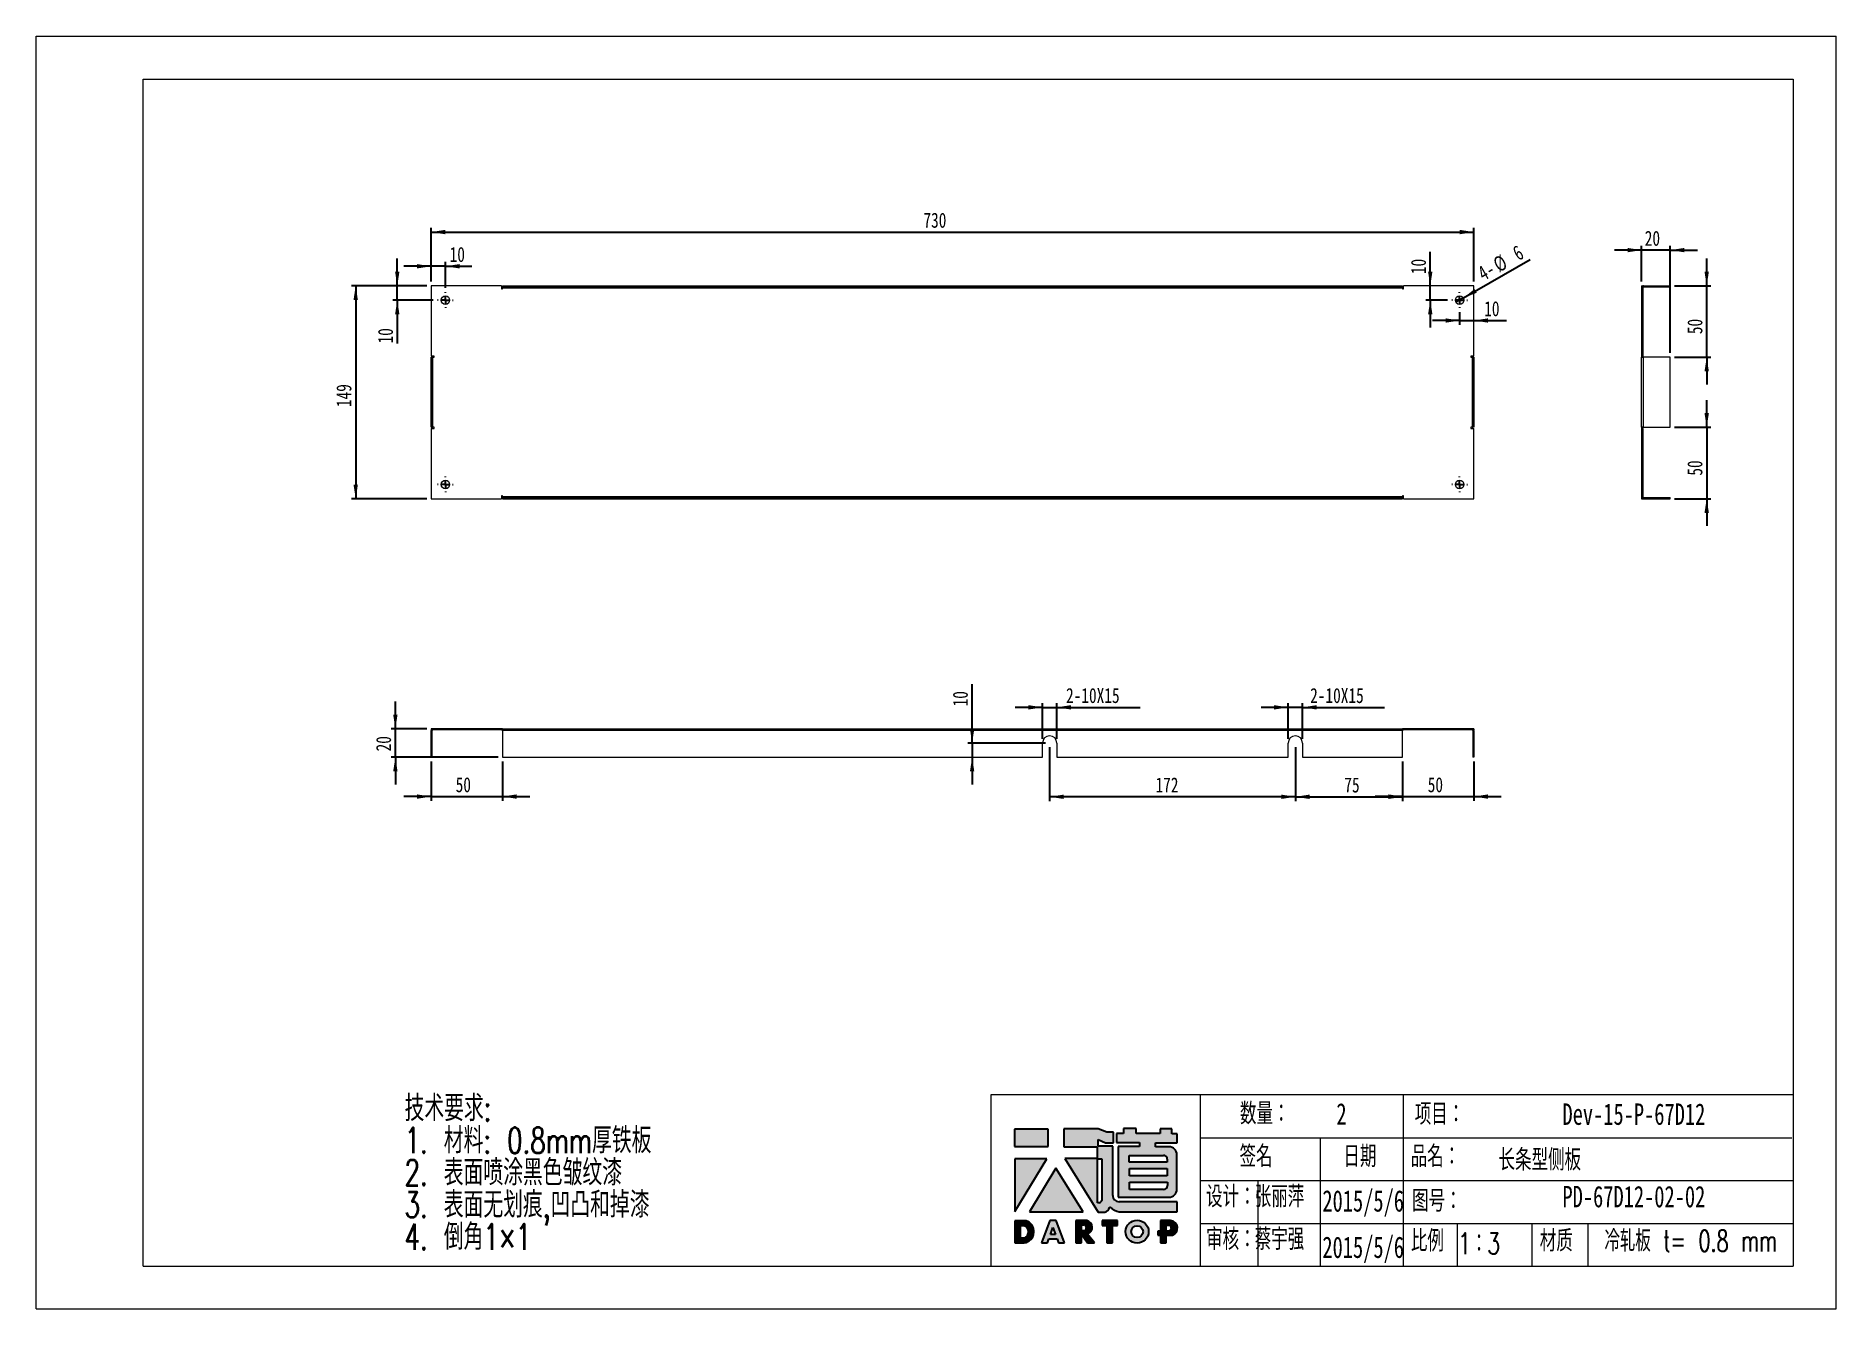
# Model space of a CAD drawing. Header units: millimetres. Extents: x 0 to 420, y 0 to 297.
import ezdxf

# ---------------------------------------------------------------- set-up
doc = ezdxf.new("R2010")
doc.units = ezdxf.units.MM
for name, color, linetype in [('10', 7, 'Continuous'), ('5', 7, 'Continuous'), ('9', 7, 'Continuous')]:
    doc.layers.add(name, color=color, linetype=linetype)
doc.layers.add('A-TITLEBLOCK', color=7, linetype='Continuous', lineweight=15)
doc.styles.add('SLDTEXTSTYLE0', font='TXT', dxfattribs={"width": 0.7, "bigfont": 'bigfont'})
doc.styles.add('SLDTEXTSTYLE1', font='TXT', dxfattribs={"width": 0.7})
doc.styles.add('SLDTEXTSTYLE2', font='TXT', dxfattribs={"width": 0.6538461538461539, "bigfont": 'bigfont'})
doc.styles.add('SLDTEXTSTYLE3', font='TXT', dxfattribs={"width": 0.75})
doc.dimstyles.new('SLDDIMSTYLE0', dxfattribs={"dimtxt": 3.5, "dimasz": 3.302, "dimexe": 0, "dimexo": 0.0625, "dimgap": 0.875, "dimtad": 1, "dimdec": 3, "dimlfac": 3, "dimrnd": 1e-09, "dimzin": 12, "dimdsep": 46, "dimtxsty": 'SLDTEXTSTYLE3', "dimsah": 1, "dimcen": 0.09, "dimadec": 0, "dimazin": 3, "dimtfac": 1, "dimtdec": 3, "dimtmove": 0, "dimatfit": 0, "dimfxl": 0, "dimfrac": 2, "dimtolj": 1, "dimtzin": 12, "dimarcsym": 0})
doc.dimstyles.new('SLDDIMSTYLE1', dxfattribs={"dimtxt": 3.5, "dimasz": 3.302, "dimexe": 0, "dimexo": 0.0625, "dimgap": 0.875, "dimtad": 1, "dimdec": 3, "dimlfac": 3, "dimrnd": 1e-09, "dimzin": 12, "dimdsep": 46, "dimtxsty": 'SLDTEXTSTYLE3', "dimsah": 1, "dimcen": 0.09, "dimadec": 0, "dimazin": 3, "dimtfac": 1, "dimtdec": 3, "dimtofl": 0, "dimtmove": 0, "dimatfit": 3, "dimfxl": 0, "dimfrac": 2, "dimtolj": 1, "dimtzin": 12, "dimarcsym": 0})
doc.dimstyles.new('SLDDIMSTYLE2', dxfattribs={"dimtxt": 3.5, "dimasz": 3.302, "dimexe": 0, "dimexo": 0.0625, "dimgap": 0.875, "dimtad": 1, "dimdec": 3, "dimlfac": 3, "dimrnd": 1e-09, "dimzin": 12, "dimdsep": 46, "dimtxsty": 'SLDTEXTSTYLE3', "dimblk1": 'NONE', "dimsah": 1, "dimcen": 0, "dimadec": 0, "dimazin": 3, "dimtfac": 1, "dimtdec": 3, "dimtmove": 0, "dimatfit": 3, "dimldrblk": 'NONE', "dimfxl": 0, "dimfrac": 2, "dimtolj": 1, "dimtzin": 12, "dimarcsym": 0})

msp = doc.modelspace()

# ---------------------------------------------------------------- texts
at = {"layer": 'A-TITLEBLOCK', "char_height": 5, "attachment_point": 1}
for s, insert, style in [('\\M+19094\\M+197CA\\M+18146', (281.0094267019112, 48.30009553161197), 'SLDTEXTSTYLE0'), ('2', (303.5091443978695, 48.23617575854263), 'SLDTEXTSTYLE1'), ('项\\M+196DA\\M+18146', (321.7969634785719, 48.17757254971441), 'SLDTEXTSTYLE0'), ('Dev-15-P-67D12', (356.2498331785072, 48.17757266612975), 'SLDTEXTSTYLE1'), ('签\\M+196BC', (280.8922542464589, 38.31489987202549), 'SLDTEXTSTYLE0'), ('\\M+193FA\\M+18AFA', (305.1421560770414, 38.31489987202549), 'SLDTEXTSTYLE0'), ('\\M+19569\\M+196BC\\M+18146', (320.8240622111781, 38.31489987202558), 'SLDTEXTSTYLE0'), ('长\\M+18FF0\\M+18C5E侧\\M+194C2', (341.338748768423, 37.51797623285471), 'SLDTEXTSTYLE0'), ('设计\\M+18146', (273.1074664811462, 28.93932295717106), 'SLDTEXTSTYLE0'), ('张丽\\M+1E4CA', (284.4494048253, 28.93932307358638), 'SLDTEXTSTYLE0'), ('2015/5/6', (300.2309460937724, 27.9393233753349), 'SLDTEXTSTYLE1'), ('图\\M+18D86\\M+18146', (321.165024448411, 27.93932325891958), 'SLDTEXTSTYLE0'), ('PD-67D12-02-02', (356.2498331785072, 28.93932307358637), 'SLDTEXTSTYLE1'), ('审\\M+18A6A\\M+18146', (273.1074664811461, 19.00552373053996), 'SLDTEXTSTYLE0'), ('\\M+1E4EF\\M+18946强', (284.4494048253, 19.00552384695528), 'SLDTEXTSTYLE0'), ('2015/5/6', (300.2309460937725, 17.12635726808131), 'SLDTEXTSTYLE1'), ('\\M+194E4\\M+197E1', (320.8909396574586, 18.62635693187385), 'SLDTEXTSTYLE0'), ('1\\M+181463', (331.863569109948, 18.00552414870381), 'SLDTEXTSTYLE0'), ('\\M+18DDE质', (350.9636854607982, 18.62635693187384), 'SLDTEXTSTYLE0'), ('\\M+197E2轧\\M+194C2 t= 0.8 mm', (366.0598855550384, 18.62635693187383), 'SLDTEXTSTYLE2')]:
    msp.add_mtext(s, dxfattribs=dict(at, insert=insert, style=style))

# ---------------------------------------------------------------- blocks, each defined once
blk = doc.blocks.new('块1')
at = {"layer": '5'}
for color, points in [(12, [(7.729822768506202, 22.48677738498255), (7.729822768506202, 26.56118224098179), (-0.0686108220727677, 26.56118224098179), (-0.0686108220727677, 22.48677738498255)]), (12, [(-0.04771970653583146, 7.347302008803423), (7.478762869193744, 19.63603448538186), (-0.04771970653583146, 19.63603448538186)]), (12, [(15.94076426689367, 7.265444282803157), (9.565125609747485, 17.40596668841406), (3.412508775829825, 7.265444282803157)]), (8, [(23.89569797004904, 4.063712587108565), (23.89569797004904, 5.190604751141469), (20.33522878362937, 5.190604751141469), (20.33522878362937, 4.061015724040494), (21.44612302452459, 4.061015724040494), (21.44612302452459, -0.00950247634592081), (22.77619072523319, -0.00950247634592081), (22.77619072523319, 4.063712587108565)])]:
    blk.add_hatch(color=color, dxfattribs=at).paths.add_polyline_path(points, flags=0)
h = blk.add_hatch(color=12, dxfattribs=at)
edge = h.paths.add_edge_path(flags=0)
edge.add_line((19.38394999689552, 22.56062384129394), (19.38394999689552, 24.08498602951054))
edge.add_line((19.38394999689552, 24.08498602951054), (21.10508472331591, 23.34144501836078))
edge.add_line((21.10508472331591, 23.34144501836078), (22.96586006538915, 23.34144501836078))
edge.add_line((22.96586006538915, 23.34144501836078), (22.96586006538915, 25.80423623399326))
edge.add_line((22.96586006538915, 25.80423623399326), (21.4307295709883, 25.80423623399326))
edge.add_line((21.4307295709883, 25.80423623399326), (19.43049686857645, 26.59417915377503))
edge.add_line((19.43049686857645, 26.59417915377503), (11.41472237249602, 26.59417915377503))
edge.add_line((11.41472237249602, 26.59417915377503), (11.41472237249602, 22.42903278757316))
edge.add_line((11.41472237249602, 22.42903278757316), (19.2138889846426, 22.42903278757316))
edge.add_line((19.2138889846426, 22.42903278757316), (19.2138889846426, 22.34479547652957))
edge.add_line((19.2138889846426, 22.34479547652957), (19.2138889846426, 19.68267435251857))
edge.add_line((19.2138889846426, 19.68267435251857), (11.65093858437205, 19.68267435251857))
edge.add_line((11.65093858437205, 19.68267435251857), (19.42994710250157, 7.163677361805625))
edge.add_line((19.42994710250157, 7.163677361805624), (20.97034992517888, 7.163677361805624))
edge.add_arc((20.63045323465091, 8.63814758323432), 1.513139846184647, 282.9811251691751, 345.4172256101924)
edge.add_line((22.09484714418974, 8.257171636726847), (22.09484714418969, 8.314841293412767))
edge.add_line((22.09484714418969, 8.314841293412767), (22.23069755353374, 8.314841293412767))
edge.add_arc((25.13725331194361, 11.40306678213124), 4.240896490827906, 226.7357971412295, 259.3209385163939)
edge.add_line((24.35138333869703, 7.235620150071528), (37.86873904313498, 7.235620150071481))
edge.add_line((37.86873904313498, 7.235620150071481), (37.86873904313498, 9.609890801538295))
edge.add_line((37.86873904313498, 9.609890801538295), (24.29381412204463, 9.609890801538434))
edge.add_arc((24.29381412202575, 11.08848079781988), 1.47858999628138, 180.0000000007004, 270.0000000007314, ccw=False)
edge.add_line((22.81522412574437, 11.08848079780181), (22.81522412574444, 22.56062384129394))
edge.add_line((22.81522412574444, 22.56062384129394), (19.38394999689552, 22.56062384129394))
edge = h.paths.add_edge_path(flags=0)
edge.add_line((19.70922720214697, 9.322119648508084), (19.28902369907465, 9.322119648508084))
edge.add_line((19.28902369907465, 9.322119648508084), (19.29250555177082, 19.62945096670751))
edge.add_line((19.29250555177082, 19.62945096670751), (20.28355076055022, 19.62929232771332))
edge.add_line((20.28355076055022, 19.62929232771332), (20.28355076055022, 9.912800711723456))
edge.add_arc((18.34910674726315, 11.21912485719966), 2.334214303271304, 305.6398792732127, 325.968963113898, ccw=False)
h = blk.add_hatch(color=12, dxfattribs=at)
edge = h.paths.add_edge_path(flags=0)
edge.add_line((37.84546560721152, 23.34271413038237), (37.84546560721152, 25.45943435906698))
edge.add_line((37.84546560721152, 25.45943435906698), (36.64276041010927, 25.45943435906698))
edge.add_line((36.64276041010927, 25.45943435906698), (36.64276041010927, 26.60353885500371))
edge.add_line((36.64276041010927, 26.60353885500371), (33.8937461392912, 26.60353885500371))
edge.add_line((33.8937461392912, 26.60353885500371), (33.8937461392912, 25.51662371996509))
edge.add_line((33.8937461392912, 25.51662371996509), (28.28136622739996, 25.51662371996509))
edge.add_line((28.28136622739996, 25.51662371996509), (28.28136622739996, 26.66072821589707))
edge.add_line((28.28136622739996, 26.66072821589707), (25.34194959501901, 26.66072821589707))
edge.add_line((25.34194959501901, 26.66072821589707), (25.34194959501901, 25.49544541295903))
edge.add_line((25.34194959501901, 25.49544541295903), (23.71775697571455, 25.49544541295903))
edge.add_line((23.71775697571455, 25.49544541295903), (23.71775697571455, 23.38626053695338))
edge.add_line((23.71775697571455, 23.38626053695338), (29.07761094507538, 23.38626053695338))
edge.add_line((29.07761094507538, 23.38626053695338), (29.07761094507538, 22.45338387466311))
edge.add_line((29.07761094507538, 22.45338387466311), (24.08316824545665, 22.45338387466311))
edge.add_line((24.08316824545665, 22.45338387466311), (24.08316824545665, 10.64255139727371))
edge.add_line((24.08316824545665, 10.64255139727371), (35.93986917121389, 10.64255139727371))
edge.add_arc((35.9398691712322, 12.49078889258355), 1.848237495309883, 269.9999999994329, 359.9999999994308)
edge.add_line((37.78810666654208, 12.49078889256516), (37.78810666654213, 20.57912958272879))
edge.add_arc((35.93986917122304, 20.57912958271967), 1.848237495319111, 2.828264897405108e-10, 90.00000000028393)
edge.add_line((35.93986917121389, 22.42736707803878), (32.80557556806829, 22.4273670780388))
edge.add_line((32.80557556806829, 22.4273670780388), (32.80557556806829, 23.34271413038237))
edge.add_line((32.80557556806829, 23.34271413038237), (37.84546560721152, 23.34271413038237))
h.paths.add_polyline_path([(26.73505715369024, 15.67680154619349), (26.73505715369024, 17.39303760959296), (35.49723089837269, 17.39303760959296), (35.49723089837269, 15.67680154619349)], flags=0)
edge = h.paths.add_edge_path(flags=0)
edge.add_line((26.6776982131613, 20.42510489063192), (34.63047109115646, 20.42510489063192))
edge.add_arc((34.63047109112455, 19.50098614301564), 0.9241187476163281, -1.9737740331038367e-09, 89.99999999802071, ccw=False)
edge.add_line((35.55458983874093, 19.50098614298382), (35.55458983874093, 18.8232475490373))
edge.add_line((35.55458983874093, 18.8232475490373), (26.6776982131613, 18.8232475490373))
edge.add_line((26.6776982131613, 18.8232475490373), (26.6776982131613, 20.42510489063192))
edge = h.paths.add_edge_path(flags=0)
edge.add_line((26.73505715369024, 12.47316618245331), (26.73505715369024, 14.1322128849729))
edge.add_line((26.73505715369024, 14.1322128849729), (35.61176552395117, 14.1322128849729))
edge.add_line((35.61176552395117, 14.1322128849729), (35.61176552395117, 13.39728493009842))
edge.add_arc((34.68764677632923, 13.39728493007518), 0.9241187476219043, -89.99999999855493, 1.440412233932875e-09, ccw=False)
edge.add_line((34.68764677635255, 12.47316618245327), (26.73505715369024, 12.47316618245331))
h = blk.add_hatch(color=8, dxfattribs=at)
edge = h.paths.add_edge_path(flags=0)
edge.add_arc((1.781535706601056, 2.636675427794564), 2.661051678329958, 278.6604405932824, 432.3203452583787)
edge.add_line((2.589683156164924, 5.172043987689964), (0.007623424674751966, 5.172043987689964))
edge.add_line((0.007623424674751966, 5.172043987689964), (0.007623424674751966, 0.005964826539925916))
edge.add_line((0.007623424674751966, 0.005964826539925708), (2.182232309018872, 0.005964826539925708))
edge = h.paths.add_edge_path(flags=0)
edge.add_line((1.317716286528437, 4.040709931564966), (2.120864402698097, 4.040709931564966))
edge.add_arc((1.576839423670817, 2.56861929511785), 1.56939925440307, -65.78573481728489, 69.71773257233048, ccw=False)
edge.add_line((2.220528709441949, 1.137298882664941), (1.317716286528437, 1.137298882664941))
edge.add_line((1.317716286528437, 1.137298882664941), (1.317716286528437, 4.040709931564966))
h = blk.add_hatch(color=8, dxfattribs=at)
h.paths.add_polyline_path([(11.57378806062193, -0.01077158836922283), (9.584550682216365, 5.214559240722975), (8.110994002706763, 5.214559240722975), (6.215949900704898, 0.0004124614018299262), (7.611806290380329, 0.0004124614018299262), (7.940199968915097, 0.92448465897523), (9.83121245213925, 0.92448465897523), (10.1667530913423, -0.01077158836922283)], flags=0)
h.paths.add_polyline_path([(8.29828102265634, 1.920499644777673), (8.873336470949123, 3.558923276789683), (9.469832801328627, 1.920499644777673)], flags=0)
h = blk.add_hatch(color=8, dxfattribs=at)
edge = h.paths.add_edge_path(flags=0)
edge.add_arc((16.38131025106338, 3.598662347246316), 1.653253247824954, 290.6073250211866, 437.2124199352527)
edge.add_line((16.74723654785621, 5.210910543635211), (14.20771793933923, 5.210910543635211))
edge.add_line((14.20771793933923, 5.210910543635211), (14.20771793933923, -0.00244304066947798))
edge.add_line((14.20771793933923, -0.002443040669477738), (15.54969724115218, -0.002443040669477738))
edge.add_line((15.54969724115218, -0.002443040669477738), (15.54969724115218, 2.064305901793009))
edge.add_line((15.54969724115218, 2.064305901793009), (16.92906064484401, -0.0210831236344915))
edge.add_line((16.92906064484401, -0.0210831236344914), (18.55068768830365, -0.0210831236344914))
edge.add_line((18.55068768830365, -0.0210831236344914), (16.96319144109021, 2.051193258011665))
edge = h.paths.add_edge_path(flags=0)
edge.add_arc((15.97594930397256, 3.521484471871754), 0.7022768470381889, -77.47302943994771, 76.71957553051169, ccw=False)
edge.add_line((16.1282725600419, 2.835926016635198), (15.53741912940099, 2.835926016635194))
edge.add_line((15.53741912940099, 2.835926016635194), (15.53741912940099, 4.204980620062136))
edge.add_line((15.53741912940099, 4.204980620062136), (16.13727439592916, 4.204980620062136))
h = blk.add_hatch(color=8, dxfattribs=at)
edge = h.paths.add_edge_path(flags=0)
edge.add_arc((28.50786990324971, 2.622953153925888), 2.676636592785213, 0, 360)
edge = h.paths.add_edge_path(flags=0)
edge.add_arc((28.50786990324971, 2.622953153925888), 1.375082885538559, 0, 360)
h = blk.add_hatch(color=8, dxfattribs=at)
edge = h.paths.add_edge_path(flags=0)
edge.add_arc((36.1734741262733, 3.447335049427707), 1.757251622275269, 288.8958684179252, 445.2442177897109)
edge.add_line((36.31916571283577, 5.198536701321059), (36.24234735892284, 5.198536701321059))
edge.add_line((36.24234735892284, 5.198536701321059), (33.97841013464647, 5.198536701321059))
edge.add_line((33.97841013464647, 5.198536701321059), (33.97841013464647, 2.765490298920264))
edge.add_line((33.97841013464647, 2.765490298920264), (33.37769893006926, 2.765490298920264))
edge.add_line((33.37769893006926, 2.765490298920264), (33.37769893006926, 1.777883180287413))
edge.add_line((33.37769893006926, 1.777883180287413), (33.9686975984198, 1.777883180287413))
edge.add_line((33.9686975984198, 1.777883180287413), (33.9686975984198, 0.006678702039386142))
edge.add_line((33.9686975984198, 0.006678702039386244), (35.29033555050536, 0.006678702039386244))
edge.add_line((35.29033555050536, 0.006678702039386244), (35.29033555050536, 1.784783976974394))
edge.add_line((35.29033555050536, 1.784783976974394), (36.7425586502883, 1.784783976974394))
edge = h.paths.add_edge_path(flags=0)
edge.add_arc((35.81200594606526, 3.462404376208358), 0.7030637749232741, -79.01085638112971, 72.55127628001378, ccw=False)
edge.add_line((35.94602606755443, 2.772232456578624), (35.27072722273277, 2.772232456578613))
edge.add_line((35.27072722273277, 2.772232456578613), (35.27072722273277, 4.133117151306652))
edge.add_line((35.27072722273277, 4.133117151306652), (36.0228211374754, 4.133117151306652))
at = {"layer": '9'}
for p, q in [((7.729822768506202, 26.56118224098179), (-0.0686108220727677, 26.56118224098179)), ((-0.0686108220727677, 26.56118224098179), (-0.0686108220727677, 22.48677738498255)), ((7.729822768506202, 22.48677738498255), (7.729822768506202, 26.56118224098179)), ((19.43049686857645, 26.59417915377503), (11.41472237249602, 26.59417915377503)), ((11.41472237249602, 26.59417915377503), (11.41472237249602, 22.42903278757316)), ((21.4307295709883, 25.80423623399326), (19.43049686857645, 26.59417915377503)), ((22.96586006538915, 25.80423623399326), (21.4307295709883, 25.80423623399326)), ((22.96586006538915, 23.34144501836078), (22.96586006538915, 25.80423623399326)), ((25.34194959501901, 25.49544541295903), (23.71775697571455, 25.49544541295903)), ((23.71775697571455, 25.49544541295903), (23.71775697571455, 23.38626053695338)), ((28.28136622739996, 26.66072821589707), (25.34194959501901, 26.66072821589707)), ((25.34194959501901, 26.66072821589707), (25.34194959501901, 25.49544541295903)), ((28.28136622739996, 25.51662371996509), (28.28136622739996, 26.66072821589707)), ((33.8937461392912, 25.51662371996509), (28.28136622739996, 25.51662371996509)), ((36.64276041010927, 26.60353885500371), (33.8937461392912, 26.60353885500371)), ((33.8937461392912, 26.60353885500371), (33.8937461392912, 25.51662371996509)), ((36.64276041010927, 25.45943435906698), (36.64276041010927, 26.60353885500371)), ((37.84546560721152, 25.45943435906698), (36.64276041010927, 25.45943435906698)), ((37.84546560721152, 23.34271413038237), (37.84546560721152, 25.45943435906698)), ((-0.0686108220727677, 22.48677738498255), (7.729822768506202, 22.48677738498255)), ((11.41472237249602, 22.42903278757316), (19.2138889846426, 22.42903278757316)), ((19.2138889846426, 22.42903278757316), (19.2138889846426, 22.34479547652957)), ((19.2138889846426, 22.34479547652957), (19.2138889846426, 19.68267435251857)), ((19.38394999689552, 24.08498602951054), (21.10508472331591, 23.34144501836078)), ((19.38394999689552, 22.56062384129394), (19.38394999689552, 24.08498602951054)), ((22.81522412574444, 22.56062384129394), (19.38394999689552, 22.56062384129394)), ((21.10508472331591, 23.34144501836078), (22.96586006538915, 23.34144501836078)), ((22.81522412574444, 11.08848079780181), (22.81522412574444, 22.56062384129394)), ((23.71775697571455, 23.38626053695338), (29.07761094507538, 23.38626053695338)), ((29.07761094507538, 22.45338387466311), (24.08316824545665, 22.45338387466311)), ((24.08316824545665, 22.45338387466311), (24.08316824545665, 10.64255139727371)), ((29.07761094507538, 23.38626053695338), (29.07761094507538, 22.45338387466311)), ((32.80557556806829, 22.4273670780388), (32.80557556806829, 23.34271413038237)), ((32.80557556806829, 23.34271413038237), (37.84546560721152, 23.34271413038237)), ((35.93986917121389, 22.4273670780388), (32.80557556806829, 22.4273670780388)), ((7.478762869193744, 19.63603448538186), (-0.04771970653583146, 19.63603448538186)), ((-0.04771970653583146, 19.63603448538186), (-0.04771970653583146, 7.347302008803423)), ((-0.04771970653583146, 7.347302008803423), (7.478762869193744, 19.63603448538186)), ((9.565125609747485, 17.40596668841406), (3.412508775829825, 7.265444282803157)), ((15.94076426689367, 7.265444282803157), (9.565125609747485, 17.40596668841406)), ((19.2138889846426, 19.68267435251857), (11.65093858437205, 19.68267435251857)), ((11.65093858437205, 19.68267435251857), (19.42994710250157, 7.163677361805624)), ((19.28902369907465, 9.322119648508084), (19.29250555177082, 19.62945096670751)), ((19.29250555177082, 19.62945096670751), (20.28355076055022, 19.62929232771332)), ((20.28355076055022, 19.62929232771332), (20.28355076055022, 9.912800711723456)), ((26.6776982131613, 18.8232475490373), (26.6776982131613, 20.42510489063192)), ((26.6776982131613, 20.42510489063192), (34.63047109115646, 20.42510489063192)), ((35.55458983874093, 18.8232475490373), (26.6776982131613, 18.8232475490373)), ((26.73505715369024, 15.67680154619349), (26.73505715369024, 17.39303760959296)), ((26.73505715369024, 17.39303760959296), (35.49723089837269, 17.39303760959296)), ((35.49723089837269, 17.39303760959296), (35.49723089837269, 15.67680154619349)), ((35.55458983874093, 19.50098614298382), (35.55458983874093, 18.8232475490373)), ((37.78810666654213, 12.49078889256516), (37.78810666654213, 20.57912958272879)), ((35.49723089837269, 15.67680154619349), (26.73505715369024, 15.67680154619349)), ((26.73505715369024, 12.47316618245331), (26.73505715369024, 14.1322128849729)), ((26.73505715369024, 14.1322128849729), (35.61176552395117, 14.1322128849729)), ((35.61176552395117, 14.1322128849729), (35.61176552395117, 13.39728493009842)), ((19.70922720214697, 9.322119648508084), (19.28902369907465, 9.322119648508084)), ((24.08316824545665, 10.64255139727371), (35.93986917121389, 10.64255139727371)), ((37.86873904313498, 9.609890801538295), (24.29381412204463, 9.609890801538434)), ((34.68764677635255, 12.47316618245331), (26.73505715369024, 12.47316618245331)), ((37.86873904313498, 7.235620150071481), (37.86873904313498, 9.609890801538295)), ((2.589683156164924, 5.172043987689964), (0.007623424674751966, 5.172043987689964)), ((0.007623424674751966, 5.172043987689964), (0.007623424674751966, 0.005964826539925708)), ((3.412508775829825, 7.265444282803157), (15.94076426689367, 7.265444282803157)), ((8.110994002706763, 5.214559240722975), (6.215949900704898, 0.0004124614018299262)), ((9.584550682216365, 5.214559240722975), (8.110994002706763, 5.214559240722975)), ((11.57378806062193, -0.01077158836922283), (9.584550682216365, 5.214559240722975)), ((16.74723654785621, 5.210910543635211), (14.20771793933923, 5.210910543635211)), ((14.20771793933923, 5.210910543635211), (14.20771793933923, -0.002443040669477738)), ((15.53741912940099, 2.835926016635194), (15.53741912940099, 4.204980620062136)), ((15.53741912940099, 4.204980620062136), (16.13727439592916, 4.204980620062136)), ((19.42994710250157, 7.163677361805624), (20.97034992517888, 7.163677361805624)), ((23.89569797004904, 5.190604751141469), (20.33522878362937, 5.190604751141469)), ((20.33522878362937, 5.190604751141469), (20.33522878362937, 4.061015724040494)), ((22.09484714418969, 8.25717163672686), (22.09484714418969, 8.314841293412767)), ((22.09484714418969, 8.314841293412767), (22.23069755353374, 8.314841293412767)), ((23.89569797004904, 4.063712587108565), (23.89569797004904, 5.190604751141469)), ((24.35138333869702, 7.235620150071481), (37.86873904313498, 7.235620150071481)), ((36.24234735892284, 5.198536701321059), (33.97841013464647, 5.198536701321059)), ((33.97841013464647, 5.198536701321059), (33.97841013464647, 2.765490298920264)), ((36.31916571283577, 5.198536701321059), (36.24234735892284, 5.198536701321059)), ((0.007623424674751966, 0.005964826539925708), (2.182232309018872, 0.005964826539925708)), ((1.317716286528437, 1.137298882664941), (1.317716286528437, 4.040709931564966)), ((1.317716286528437, 4.040709931564966), (2.120864402698097, 4.040709931564966)), ((2.220528709441949, 1.137298882664941), (1.317716286528437, 1.137298882664941)), ((6.215949900704898, 0.0004124614018299262), (7.611806290380329, 0.0004124614018299262)), ((7.611806290380329, 0.0004124614018299262), (7.940199968915097, 0.92448465897523)), ((7.940199968915097, 0.92448465897523), (9.83121245213925, 0.92448465897523)), ((8.29828102265634, 1.920499644777673), (8.873336470949123, 3.558923276789683)), ((9.469832801328627, 1.920499644777673), (8.29828102265634, 1.920499644777673)), ((8.873336470949123, 3.558923276789683), (9.469832801328627, 1.920499644777673)), ((9.83121245213925, 0.92448465897523), (10.1667530913423, -0.01077158836922283)), ((16.1282725600419, 2.835926016635194), (15.53741912940099, 2.835926016635194)), ((15.54969724115218, -0.002443040669477738), (15.54969724115218, 2.064305901793009)), ((15.54969724115218, 2.064305901793009), (16.92906064484401, -0.0210831236344914)), ((18.55068768830365, -0.0210831236344914), (16.96319144109021, 2.051193258011665)), ((20.33522878362937, 4.061015724040494), (21.44612302452459, 4.061015724040494)), ((21.44612302452459, 4.061015724040494), (21.44612302452459, -0.00950247634592081)), ((22.77619072523319, -0.00950247634592081), (22.77619072523319, 4.063712587108565)), ((22.77619072523319, 4.063712587108565), (23.89569797004904, 4.063712587108565)), ((33.97841013464647, 2.765490298920264), (33.37769893006926, 2.765490298920264)), ((33.37769893006926, 2.765490298920264), (33.37769893006926, 1.777883180287413)), ((33.37769893006926, 1.777883180287413), (33.9686975984198, 1.777883180287413)), ((33.9686975984198, 1.777883180287413), (33.9686975984198, 0.006678702039386244)), ((33.9686975984198, 0.006678702039386244), (35.29033555050536, 0.006678702039386244)), ((35.27072722273277, 2.772232456578613), (35.27072722273277, 4.133117151306652)), ((35.27072722273277, 4.133117151306652), (36.0228211374754, 4.133117151306652)), ((35.94602606755443, 2.772232456578613), (35.27072722273277, 2.772232456578613)), ((35.29033555050536, 0.006678702039386244), (35.29033555050536, 1.784783976974394)), ((35.29033555050536, 1.784783976974394), (36.7425586502883, 1.784783976974394)), ((10.1667530913423, -0.01077158836922283), (11.57378806062193, -0.01077158836922283)), ((14.20771793933923, -0.002443040669477738), (15.54969724115218, -0.002443040669477738)), ((16.92906064484401, -0.0210831236344914), (18.55068768830365, -0.0210831236344914)), ((21.44612302452459, -0.00950247634592081), (22.77619072523319, -0.00950247634592081))]:
    blk.add_line(p, q, dxfattribs=at)
for radius in [2.676636592785211, 1.375082885538561]:
    blk.add_circle((28.50786990324971, 2.622953153925888), radius, dxfattribs=at)
for centre, radius, start, end in [((35.93986917122304, 20.57912958271967), 1.848237495319129, 2.828264897405108e-10, 90.00000000028393), ((34.63047109112455, 19.50098614301564), 0.924118747616383, 359.9999999980279, 89.99999999802154), ((34.68764677632923, 13.39728493007518), 0.9241187476219395, 270.0000000014467, 1.44122564053541e-09), ((18.34910674726315, 11.21912485719966), 2.334214303271307, 305.6398792732136, 325.9689631138988), ((24.29381412202575, 11.08848079781988), 1.47858999628145, 180.0000000007012, 270.0000000007323), ((35.9398691712322, 12.49078889258355), 1.848237495309931, 269.9999999994329, 359.9999999994308), ((1.781535706601056, 2.636675427794564), 2.661051678329964, 278.6604405932824, 72.32034525837781), ((15.97594930397256, 3.521484471871754), 0.7022768470381929, 282.5269705600539, 76.71957553051254), ((16.38131025106338, 3.598662347246316), 1.653253247824956, 290.6073250211866, 77.21241993525202), ((20.63045323465091, 8.63814758323432), 1.513139846184699, 282.9811251691751, 345.4172256101924), ((25.13725331194361, 11.40306678213124), 4.240896490827954, 226.7357971412295, 259.3209385163939), ((36.1734741262733, 3.447335049427707), 1.757251622275277, 288.8958684179252, 85.24421778971008), ((1.576839423670817, 2.56861929511785), 1.569399254403071, 294.2142651827166, 69.71773257233134), ((35.81200594606526, 3.462404376208358), 0.7030637749232848, 280.9891436188718, 72.55127628001459)]:
    blk.add_arc(centre, radius, start, end, dxfattribs=at)
blk = doc.blocks.new('SW_NOTE_0')
at = {"layer": 'A-TITLEBLOCK', "color": 0, "char_height": 6, "attachment_point": 1, "style": 'SLDTEXTSTYLE0'}
for s, insert in [('\\M+18B5A术\\M+19776\\M+18B81:', (0, 7.734406438631789)), ('1. \\M+18DDE\\M+197BF: 0.8mm\\M+18CFA铁\\M+194C2', (0, 0.2344066062698533)), ('2. \\M+1955C\\M+196CA喷涂\\M+1FC4B\\M+19046皱纹\\M+18EBD', (0, -7.265593226092084)), ('3. \\M+1955C\\M+196CA\\M+19DD9划\\M+18DAD,\\M+1899A\\M+193CA\\M+19861\\M+19D7B\\M+18EBD', (0, -14.76559305845402)), ('4. \\M+1937C\\M+18A701\\M+1817E1', (0, -22.26559289081596))]:
    blk.add_mtext(s, dxfattribs=dict(at, insert=insert))
blk = doc.blocks.new('_D')
at = {"layer": '10'}
for p, q in [((92.26648856237068, 239.9278333297973), (92.26648856237068, 244.4924225270429)), ((95.59982189570403, 238.4278333297973), (95.59982189570403, 244.4924225270429)), ((92.26648856237068, 243.4924225270429), (85.91648856237069, 243.4924225270429)), ((95.59982189570403, 243.4924225270429), (92.26648856237068, 243.4924225270429)), ((95.59982189570403, 243.4924225270429), (101.7658436064751, 243.4924225270429))]:
    blk.add_line(p, q, dxfattribs=at)
for points in [[(92.26648856237068, 243.4924225270429), (88.96448856237069, 244.000422527043), (88.96448856237069, 242.9844225270429)], [(95.59982189570403, 243.4924225270429), (98.90182189570402, 242.9844225270429), (98.90182189570402, 244.000422527043)]]:
    blk.add_solid(points, dxfattribs=at)
at = {"layer": '10', "insert": (96.5936212194295, 248.0041594416219), "char_height": 3.5, "attachment_point": 1, "style": 'SLDTEXTSTYLE3'}
blk.add_mtext('10', dxfattribs=at)
blk = doc.blocks.new('_D_1')
at = {"layer": '10'}
for p, q in [((84.37243058748875, 238.9278333297973), (84.37243058748875, 245.2778333297973)), ((91.26648856237068, 238.9278333297973), (83.37243058748875, 238.9278333297973)), ((92.76648856237068, 235.594499996464), (83.37243058748875, 235.594499996464)), ((84.37243058748875, 235.594499996464), (84.37243058748875, 238.9278333297973)), ((84.37243058748875, 235.594499996464), (84.37243058748875, 225.4820385986623))]:
    blk.add_line(p, q, dxfattribs=at)
for points in [[(84.37243058748875, 238.9278333297973), (84.88043058748875, 242.2298333297973), (83.86443058748876, 242.2298333297973)], [(84.37243058748875, 235.594499996464), (83.86443058748876, 232.292499996464), (84.88043058748875, 232.292499996464)]]:
    blk.add_solid(points, dxfattribs=at)
at = {"layer": '10', "insert": (79.86069367290986, 225.4820385986623), "char_height": 3.5, "attachment_point": 1, "rotation": 90, "style": 'SLDTEXTSTYLE3'}
blk.add_mtext('10', dxfattribs=at)
blk = doc.blocks.new('_D_2')
at = {"layer": '10'}
for p, q in [((91.26648856237068, 238.9278333297973), (73.67649966845802, 238.9278333297973)), ((74.67649966845802, 238.9278333297973), (74.67649966845802, 189.2611666631307)), ((91.26648856237068, 189.2611666631307), (73.67649966845802, 189.2611666631307))]:
    blk.add_line(p, q, dxfattribs=at)
for points in [[(74.67649966845802, 238.9278333297973), (74.16849966845803, 235.6258333297973), (75.18449966845802, 235.6258333297973)], [(74.67649966845802, 189.2611666631307), (75.18449966845802, 192.5631666631307), (74.16849966845803, 192.5631666631307)]]:
    blk.add_solid(points, dxfattribs=at)
at = {"layer": '10', "insert": (70.16476275387916, 210.6378340643794), "char_height": 3.5, "attachment_point": 1, "rotation": 90.00000000000041, "style": 'SLDTEXTSTYLE3'}
blk.add_mtext('149', dxfattribs=at)
blk = doc.blocks.new('_D_3')
at = {"layer": '10'}
for p, q in [((92.26648856237068, 239.9278333297973), (92.26648856237068, 252.4732414663303)), ((335.5998218957041, 239.9278333297973), (335.5998218957041, 252.4732414663303)), ((92.26648856237068, 251.4732414663303), (335.5998218957041, 251.4732414663303))]:
    blk.add_line(p, q, dxfattribs=at)
for points in [[(92.26648856237068, 251.4732414663303), (95.56848856237067, 250.9652414663303), (95.56848856237067, 251.9812414663303)], [(335.5998218957041, 251.4732414663303), (332.297821895704, 251.9812414663303), (332.297821895704, 250.9652414663303)]]:
    blk.add_solid(points, dxfattribs=at)
at = {"layer": '10', "insert": (207.145673346755, 255.9849783809091), "char_height": 3.5, "attachment_point": 1, "style": 'SLDTEXTSTYLE3'}
blk.add_mtext('730', dxfattribs=at)
blk = doc.blocks.new('_D_4')
at = {"layer": '10'}
for p, q in [((332.2664885623707, 232.7611666631307), (332.2664885623707, 229.8362802735383)), ((332.2664885623707, 230.8362802735383), (325.9164885623707, 230.8362802735383)), ((332.2664885623707, 230.8362802735383), (335.5998218957041, 230.8362802735383)), ((335.5998218957041, 230.8362802735383), (343.1648805475675, 230.8362802735383))]:
    blk.add_line(p, q, dxfattribs=at)
for points in [[(332.2664885623707, 230.8362802735383), (328.9644885623707, 231.3442802735383), (328.9644885623707, 230.3282802735383)], [(335.5998218957041, 230.8362802735383), (338.9018218957041, 230.3282802735383), (338.9018218957041, 231.3442802735383)]]:
    blk.add_solid(points, dxfattribs=at)
at = {"layer": '10', "insert": (337.9926581605219, 235.3480171881173), "char_height": 3.5, "attachment_point": 1, "style": 'SLDTEXTSTYLE3'}
blk.add_mtext('10', dxfattribs=at)
blk = doc.blocks.new('_D_5')
at = {"layer": '10'}
for p, q in [((325.4043460329979, 238.9278333297973), (325.4043460329979, 246.8324943186736)), ((329.4331552290373, 235.594499996464), (324.4043460329979, 235.594499996464)), ((325.4043460329979, 235.594499996464), (325.4043460329979, 238.9278333297973)), ((325.4043460329979, 235.594499996464), (325.4043460329979, 229.244499996464))]:
    blk.add_line(p, q, dxfattribs=at)
for points in [[(325.4043460329979, 238.9278333297973), (325.9123460329979, 242.2298333297973), (324.8963460329979, 242.2298333297973)], [(325.4043460329979, 235.594499996464), (324.8963460329979, 232.292499996464), (325.9123460329979, 232.292499996464)]]:
    blk.add_solid(points, dxfattribs=at)
at = {"layer": '10', "insert": (320.892609118419, 241.660271931628), "char_height": 3.5, "attachment_point": 1, "rotation": 90, "style": 'SLDTEXTSTYLE3'}
blk.add_mtext('10', dxfattribs=at)
blk = doc.blocks.new('_D_6')
at = {"layer": '10'}
for q in [(348.7297191479749, 245.0995506067935), (331.4004631585862, 235.094499996464)]:
    blk.add_line((333.1325139661551, 236.094499996464), q, dxfattribs=at)
blk.add_solid([(333.1325139661551, 236.094499996464), (336.2461298494513, 237.3055590913415), (335.7381298494513, 238.1854409015865)], dxfattribs=at)
at = {"layer": '10', "char_height": 3.5, "attachment_point": 1, "rotation": 30.000000000000068, "style": 'SLDTEXTSTYLE3'}
for s, insert in [('6', (344.2376786036293, 247.7077702065527)), ('%%c', (339.6931538126814, 245.0222432439826)), ('4-', (336.0838391378631, 243.0001487960636))]:
    blk.add_mtext(s, dxfattribs=dict(at, insert=insert))
blk = doc.blocks.new('_NONE')
blk = doc.blocks.new('SW_CENTERMARKSYMBOL_0')
at = {"layer": '10', "color": 0}
for p, q in [((-1.666666666666677, 0), (-1.83333333333334, 0)), ((0, 0), (-0.8333333333333387, 0)), ((0, 1.666666666666677), (0, 1.833333333333326)), ((0, 0), (0, 0.8333333333333248)), ((0, 0), (0, -0.8333333333333248)), ((0, 0), (0.8333333333333248, 0)), ((1.666666666666663, 0), (1.833333333333326, 0)), ((0, -1.666666666666677), (0, -1.833333333333326))]:
    blk.add_line(p, q, dxfattribs=at)
blk = doc.blocks.new('SW_CENTERMARKSYMBOL_1')
at = {"layer": '10', "color": 0}
for p, q in [((-1.666666666666677, 0), (-1.83333333333334, 0)), ((0, 0), (-0.8333333333333387, 0)), ((0, 1.666666666666677), (0, 1.833333333333353)), ((0, 0), (0, 0.8333333333333526)), ((0, 0), (0, -0.8333333333333248)), ((0, 0), (0.8333333333333248, 0)), ((1.666666666666663, 0), (1.833333333333326, 0)), ((0, -1.66666666666665), (0, -1.833333333333326))]:
    blk.add_line(p, q, dxfattribs=at)
blk = doc.blocks.new('SW_CENTERMARKSYMBOL_2')
at = {"layer": '10', "color": 0}
for p, q in [((-1.66666666666665, 0), (-1.833333333333298, 0)), ((0, 0), (-0.8333333333332971, 0)), ((0, 1.666666666666677), (0, 1.833333333333326)), ((0, 0), (0, 0.8333333333333248)), ((0, 0), (0, -0.8333333333333248)), ((0, 0), (0.8333333333333526, 0)), ((1.66666666666665, 0), (1.833333333333353, 0)), ((0, -1.666666666666677), (0, -1.833333333333326))]:
    blk.add_line(p, q, dxfattribs=at)
blk = doc.blocks.new('SW_CENTERMARKSYMBOL_3')
at = {"layer": '10', "color": 0}
for p, q in [((-1.66666666666665, 0), (-1.833333333333298, 0)), ((0, 0), (-0.8333333333332971, 0)), ((0, 1.666666666666677), (0, 1.833333333333353)), ((0, 0), (0, 0.8333333333333526)), ((0, 0), (0, -0.8333333333333248)), ((0, 0), (0.8333333333333526, 0)), ((1.66666666666665, 0), (1.833333333333353, 0)), ((0, -1.66666666666665), (0, -1.833333333333326))]:
    blk.add_line(p, q, dxfattribs=at)
blk = doc.blocks.new('SW_CENTERMARKSYMBOL_4')
at = {"layer": '10', "color": 0}
for p, q in [((-1.666666666666677, 0), (-1.83333333333334, 0)), ((0, 0), (-0.8333333333333387, 0)), ((0, 1.666666666666677), (0, 1.833333333333326)), ((0, 0), (0, 0.8333333333333248)), ((0, 0), (0, -0.8333333333333248)), ((0, 0), (0.8333333333333248, 0)), ((1.666666666666663, 0), (1.833333333333326, 0)), ((0, -1.666666666666677), (0, -1.833333333333326))]:
    blk.add_line(p, q, dxfattribs=at)
blk = doc.blocks.new('SW_CENTERMARKSYMBOL_5')
at = {"layer": '10', "color": 0}
for p, q in [((-1.666666666666677, 0), (-1.83333333333334, 0)), ((0, 0), (-0.8333333333333387, 0)), ((0, 1.666666666666677), (0, 1.833333333333353)), ((0, 0), (0, 0.8333333333333526)), ((0, 0), (0, -0.8333333333333248)), ((0, 0), (0.8333333333333248, 0)), ((1.666666666666663, 0), (1.833333333333326, 0)), ((0, -1.66666666666665), (0, -1.833333333333326))]:
    blk.add_line(p, q, dxfattribs=at)
blk = doc.blocks.new('SW_CENTERMARKSYMBOL_6')
at = {"layer": '10', "color": 0}
for p, q in [((-1.66666666666665, 0), (-1.833333333333298, 0)), ((0, 0), (-0.8333333333332971, 0)), ((0, 1.666666666666677), (0, 1.833333333333326)), ((0, 0), (0, 0.8333333333333248)), ((0, 0), (0, -0.8333333333333248)), ((0, 0), (0.8333333333333526, 0)), ((1.66666666666665, 0), (1.833333333333353, 0)), ((0, -1.666666666666677), (0, -1.833333333333326))]:
    blk.add_line(p, q, dxfattribs=at)
blk = doc.blocks.new('SW_CENTERMARKSYMBOL_7')
at = {"layer": '10', "color": 0}
for p, q in [((-1.66666666666665, 0), (-1.833333333333298, 0)), ((0, 0), (-0.8333333333332971, 0)), ((0, 1.666666666666677), (0, 1.833333333333353)), ((0, 0), (0, 0.8333333333333526)), ((0, 0), (0, -0.8333333333333248)), ((0, 0), (0.8333333333333526, 0)), ((1.66666666666665, 0), (1.833333333333353, 0)), ((0, -1.66666666666665), (0, -1.833333333333326))]:
    blk.add_line(p, q, dxfattribs=at)
blk = doc.blocks.new('_D_7')
at = {"layer": '10'}
for p, q in [((389.906619221051, 238.9278333297974), (389.906619221051, 245.2778333297973)), ((382.3977375024892, 238.9278333297974), (390.906619221051, 238.9278333297974)), ((389.906619221051, 222.2611666631307), (389.906619221051, 238.9278333297974)), ((382.3977375024892, 222.2611666631307), (390.906619221051, 222.2611666631307)), ((389.906619221051, 222.2611666631307), (389.906619221051, 215.9111666631307))]:
    blk.add_line(p, q, dxfattribs=at)
for points in [[(389.906619221051, 238.9278333297974), (390.4146192210509, 242.2298333297973), (389.398619221051, 242.2298333297973)], [(389.906619221051, 222.2611666631307), (389.398619221051, 218.9591666631307), (390.4146192210509, 218.9591666631307)]]:
    blk.add_solid(points, dxfattribs=at)
at = {"layer": '10', "insert": (385.3948823064721, 227.6555393874284), "char_height": 3.5, "attachment_point": 1, "rotation": 89.99999999999999, "style": 'SLDTEXTSTYLE3'}
blk.add_mtext('50', dxfattribs=at)
blk = doc.blocks.new('_D_8')
at = {"layer": '10'}
for p, q in [((389.9066192210511, 205.9278333297973), (389.9066192210511, 212.2778333297973)), ((382.3977375024892, 205.9278333297973), (390.9066192210511, 205.9278333297973)), ((389.9066192210511, 205.9278333297973), (389.9066192210511, 189.2611666631307)), ((382.3977375024892, 189.2611666631307), (390.9066192210511, 189.2611666631307)), ((389.9066192210511, 189.2611666631307), (389.9066192210511, 182.9111666631307))]:
    blk.add_line(p, q, dxfattribs=at)
for points in [[(389.9066192210511, 205.9278333297973), (390.4146192210511, 209.2298333297973), (389.3986192210511, 209.2298333297973)], [(389.9066192210511, 189.2611666631307), (389.3986192210511, 185.9591666631307), (390.4146192210511, 185.9591666631307)]]:
    blk.add_solid(points, dxfattribs=at)
at = {"layer": '10', "insert": (385.3948823064721, 194.6404263458915), "char_height": 3.5, "attachment_point": 1, "rotation": 90.00000000000041, "style": 'SLDTEXTSTYLE3'}
blk.add_mtext('50', dxfattribs=at)
blk = doc.blocks.new('_D_9')
at = {"layer": '10'}
for p, q in [((374.7310708358225, 239.9278333297973), (374.7310708358225, 248.2611666631308)), ((381.3977375024892, 223.2611666631307), (381.3977375024892, 248.2611666631308)), ((374.7310708358225, 247.2611666631308), (368.3810708358225, 247.2611666631308)), ((381.3977375024892, 247.2611666631308), (374.7310708358225, 247.2611666631308)), ((381.3977375024892, 247.2611666631308), (387.7477375024893, 247.2611666631308))]:
    blk.add_line(p, q, dxfattribs=at)
for points in [[(374.7310708358225, 247.2611666631308), (371.4290708358225, 247.7691666631308), (371.4290708358225, 246.7531666631307)], [(381.3977375024892, 247.2611666631308), (384.6997375024893, 246.7531666631307), (384.6997375024893, 247.7691666631308)]]:
    blk.add_solid(points, dxfattribs=at)
at = {"layer": '10', "insert": (375.4549622143326, 251.7729035777097), "char_height": 3.5, "attachment_point": 1, "style": 'SLDTEXTSTYLE3'}
blk.add_mtext('20', dxfattribs=at)
blk = doc.blocks.new('_D_10')
at = {"layer": '10'}
for p, q in [((83.93315522903733, 135.5962734735755), (83.93315522903733, 141.9462734735754)), ((91.26648856237068, 135.5962734735755), (82.93315522903733, 135.5962734735755)), ((83.93315522903733, 128.9296068069088), (83.93315522903733, 135.5962734735755)), ((107.9331552290374, 128.9296068069088), (82.93315522903733, 128.9296068069088)), ((83.93315522903733, 128.9296068069088), (83.93315522903733, 122.5796068069088))]:
    blk.add_line(p, q, dxfattribs=at)
for points in [[(83.93315522903733, 135.5962734735755), (84.44115522903732, 138.8982734735754), (83.42515522903733, 138.8982734735754)], [(83.93315522903733, 128.9296068069088), (83.42515522903733, 125.6276068069088), (84.44115522903732, 125.6276068069088)]]:
    blk.add_solid(points, dxfattribs=at)
at = {"layer": '10', "insert": (79.42141831445844, 130.3029693550007), "char_height": 3.5, "attachment_point": 1, "rotation": 90, "style": 'SLDTEXTSTYLE3'}
blk.add_mtext('20', dxfattribs=at)
blk = doc.blocks.new('_D_11')
at = {"layer": '10'}
for p, q in [((92.26648856237067, 127.9296068069089), (92.26648856237067, 118.76789070772)), ((108.9331552290374, 127.9296068069088), (108.9331552290374, 118.76789070772)), ((92.26648856237067, 119.76789070772), (85.91648856237067, 119.76789070772)), ((92.26648856237067, 119.76789070772), (108.9331552290374, 119.76789070772)), ((108.9331552290374, 119.76789070772), (115.2831552290374, 119.76789070772))]:
    blk.add_line(p, q, dxfattribs=at)
for points in [[(92.26648856237067, 119.76789070772), (88.96448856237066, 120.27589070772), (88.96448856237066, 119.25989070772)], [(108.9331552290374, 119.76789070772), (112.2351552290374, 119.25989070772), (112.2351552290374, 120.27589070772)]]:
    blk.add_solid(points, dxfattribs=at)
at = {"layer": '10', "insert": (97.99796004963154, 124.2796276222989), "char_height": 3.5, "attachment_point": 1, "style": 'SLDTEXTSTYLE3'}
blk.add_mtext('50', dxfattribs=at)
blk = doc.blocks.new('_D_12')
at = {"layer": '10'}
for p, q in [((318.9331552290373, 127.9296068069088), (318.9331552290373, 118.7678907077168)), ((335.5998218957041, 127.9296068069089), (335.5998218957041, 118.7678907077168)), ((318.9331552290373, 119.7678907077168), (312.5831552290373, 119.7678907077169)), ((318.9331552290373, 119.7678907077168), (335.5998218957041, 119.7678907077168)), ((335.5998218957041, 119.7678907077168), (341.9498218957041, 119.7678907077167))]:
    blk.add_line(p, q, dxfattribs=at)
for points in [[(318.9331552290373, 119.7678907077168), (315.6311552290373, 120.2758907077168), (315.6311552290373, 119.2598907077168)], [(335.5998218957041, 119.7678907077168), (338.9018218957041, 119.2598907077168), (338.9018218957041, 120.2758907077168)]]:
    blk.add_solid(points, dxfattribs=at)
at = {"layer": '10', "insert": (324.8139081932537, 124.2796276222957), "char_height": 3.5, "attachment_point": 1, "style": 'SLDTEXTSTYLE3'}
blk.add_mtext('50', dxfattribs=at)
blk = doc.blocks.new('_D_13')
at = {"layer": '10'}
for p, q in [((293.9331552290373, 131.2629401402421), (293.9331552290373, 118.7171353895028)), ((318.9331552290373, 127.9296068069088), (318.9331552290373, 118.7171353895027)), ((293.9331552290373, 119.7171353895028), (318.9331552290373, 119.7171353895027))]:
    blk.add_line(p, q, dxfattribs=at)
for points in [[(293.9331552290373, 119.7171353895028), (297.2351552290373, 119.2091353895028), (297.2351552290373, 120.2251353895028)], [(318.9331552290373, 119.7171353895027), (315.6311552290373, 120.2251353895028), (315.6311552290373, 119.2091353895028)]]:
    blk.add_solid(points, dxfattribs=at)
at = {"layer": '10', "insert": (305.3541098133918, 124.2288723040817), "char_height": 3.5, "attachment_point": 1, "style": 'SLDTEXTSTYLE3'}
blk.add_mtext('75', dxfattribs=at)
blk = doc.blocks.new('_D_14')
at = {"layer": '10'}
for p, q in [((236.599821895704, 131.2629401402421), (236.599821895704, 118.7171353895058)), ((293.9331552290373, 131.2629401402421), (293.9331552290373, 118.7171353895058)), ((293.9331552290373, 119.7171353895058), (236.599821895704, 119.7171353895058))]:
    blk.add_line(p, q, dxfattribs=at)
for points in [[(236.599821895704, 119.7171353895058), (239.901821895704, 119.2091353895058), (239.901821895704, 120.2251353895058)], [(293.9331552290373, 119.7171353895058), (290.6311552290373, 120.2251353895058), (290.6311552290373, 119.2091353895058)]]:
    blk.add_solid(points, dxfattribs=at)
at = {"layer": '10', "insert": (261.2976228802268, 124.2288723040847), "char_height": 3.5, "attachment_point": 1, "style": 'SLDTEXTSTYLE3'}
blk.add_mtext('172', dxfattribs=at)
blk = doc.blocks.new('_D_15')
at = {"layer": '10'}
for p, q in [((292.2664885623706, 140.5849934431003), (285.9164885623706, 140.5849934431003)), ((292.2664885623706, 133.2629401402421), (292.2664885623706, 141.5849934431003)), ((295.599821895704, 140.5849934431003), (292.2664885623706, 140.5849934431003)), ((295.599821895704, 133.2629401402421), (295.599821895704, 141.5849934431003)), ((295.599821895704, 140.5849934431003), (314.7067673835718, 140.5849934431003))]:
    blk.add_line(p, q, dxfattribs=at)
for points in [[(292.2664885623706, 140.5849934431003), (288.9644885623706, 141.0929934431003), (288.9644885623706, 140.0769934431003)], [(295.599821895704, 140.5849934431003), (298.901821895704, 140.0769934431003), (298.901821895704, 141.0929934431003)]]:
    blk.add_solid(points, dxfattribs=at)
at = {"layer": '10', "insert": (297.3817665461264, 145.0967303576792), "char_height": 3.5, "attachment_point": 1, "style": 'SLDTEXTSTYLE3'}
blk.add_mtext('2-10X15', dxfattribs=at)
blk = doc.blocks.new('_D_16')
at = {"layer": '10'}
for p, q in [((234.9331552290373, 140.5849934431003), (228.5831552290373, 140.5849934431003)), ((234.9331552290373, 133.2629401402421), (234.9331552290373, 141.5849934431003)), ((234.9331552290373, 140.5849934431003), (238.2664885623707, 140.5849934431003)), ((238.2664885623707, 133.2629401402421), (238.2664885623707, 141.5849934431003)), ((238.2664885623707, 140.5849934431003), (257.7465956684391, 140.5849934431003))]:
    blk.add_line(p, q, dxfattribs=at)
for points in [[(234.9331552290373, 140.5849934431003), (231.6311552290373, 141.0929934431003), (231.6311552290373, 140.0769934431003)], [(238.2664885623707, 140.5849934431003), (241.5684885623706, 140.0769934431003), (241.5684885623706, 141.0929934431003)]]:
    blk.add_solid(points, dxfattribs=at)
at = {"layer": '10', "insert": (240.4215948309938, 145.0967303576792), "char_height": 3.5, "attachment_point": 1, "style": 'SLDTEXTSTYLE3'}
blk.add_mtext('2-10X15', dxfattribs=at)
blk = doc.blocks.new('_D_17')
at = {"layer": '10'}
for p, q in [((218.5082924199647, 132.2629401402421), (218.5082924199647, 145.9733996152188)), ((235.599821895704, 132.2629401402421), (217.5082924199647, 132.2629401402421)), ((218.5082924199647, 132.2629401402421), (218.5082924199647, 128.9296068069088)), ((218.5082924199647, 128.9296068069088), (218.5082924199647, 122.5796068069088))]:
    blk.add_line(p, q, dxfattribs=at)
for points in [[(218.5082924199647, 132.2629401402421), (219.0162924199647, 135.5649401402421), (218.0002924199647, 135.5649401402421)], [(218.5082924199647, 128.9296068069088), (218.0002924199647, 125.6276068069088), (219.0162924199647, 125.6276068069088)]]:
    blk.add_solid(points, dxfattribs=at)
at = {"layer": '10', "insert": (213.9965555053859, 140.8011772281731), "char_height": 3.5, "attachment_point": 1, "rotation": 90.00000000000041, "style": 'SLDTEXTSTYLE3'}
blk.add_mtext('10', dxfattribs=at)

# ---------------------------------------------------------------- dimensions: what is measured, and where the dimension line sits
at = {"layer": '10'}
for base, p1, p2, dimstyle, picture, middle in [((335.5998218957041, 251.4732414663303), (92.26648856237068, 238.9278333297973), (335.5998218957041, 238.9278333297973), 'SLDDIMSTYLE1', '_D_3', (211.0248400206239, 251.4732414663303)), ((92.26648856237068, 243.492422527043), (95.59982189570403, 237.4278333297973), (92.26648856237068, 238.9278333297973), 'SLDDIMSTYLE0', '_D', (99.1797324129523, 243.492422527043)), ((374.7310708358225, 247.2611666631308), (381.3977375024892, 222.2611666631307), (374.7310708358225, 238.9278333297973), 'SLDDIMSTYLE0', '_D_9', (378.0410734078554, 247.2611666631308)), ((335.5998218957041, 230.8362802735383), (332.2664885623707, 233.7611666631307), (335.5998218957041, 238.9278333297973), 'SLDDIMSTYLE0', '_D_4', (340.5787693540448, 230.8362802735383)), ((236.599821895704, 119.7171353895058), (293.9331552290373, 132.2629401402421), (236.599821895704, 132.2629401402421), 'SLDDIMSTYLE1', '_D_14', (265.1767895540957, 119.7171353895058)), ((318.9331552290373, 119.7171353895057), (293.9331552290373, 132.2629401402421), (318.9331552290373, 128.9296068069088), 'SLDDIMSTYLE1', '_D_13', (307.9402210069146, 119.7171353895057)), ((108.9331552290374, 119.76789070772), (92.26648856237067, 128.9296068069089), (108.9331552290374, 128.9296068069088), 'SLDDIMSTYLE0', '_D_11', (100.5840712431544, 119.76789070772)), ((335.5998218957041, 119.76789070772), (318.9331552290373, 128.9296068069088), (335.5998218957041, 128.9296068069089), 'SLDDIMSTYLE0', '_D_12', (327.4000193867764, 119.76789070772))]:
    dim = msp.add_linear_dim(base=base, p1=p1, p2=p2, dimstyle=dimstyle, dxfattribs=at)
    dim.commit()
    dim.dimension.update_dxf_attribs({"geometry": picture, "text_midpoint": middle, "dimtype": 160})
dim = msp.add_diameter_dim_2p(p1=(331.4004631585862, 235.094499996464), p2=(333.1325139661551, 236.094499996464), text='4-<>', dimstyle='SLDDIMSTYLE2', dxfattribs=at)
dim.commit()
dim.dimension.update_dxf_attribs({"geometry": '_D_6', "text_midpoint": (343.7809619915857, 242.2423885568955), "dimtype": 163})
for base, p1, p2, dimstyle, picture, middle in [((84.37243058748875, 238.9278333297973), (93.76648856237068, 235.594499996464), (92.26648856237068, 238.9278333297973), 'SLDDIMSTYLE0', '_D_1', (84.37243058748875, 228.0681497921851)), ((325.4043460329979, 238.9278333297973), (330.4331552290373, 235.594499996464), (319.1998218957039, 238.9278333297973), 'SLDDIMSTYLE0', '_D_5', (325.4043460329979, 244.2463831251508)), ((389.9066192210511, 238.9278333297974), (381.3977375024892, 222.2611666631307), (381.3977375024892, 238.9278333297974), 'SLDDIMSTYLE0', '_D_7', (389.9066192210511, 230.2416505809513)), ((74.67649966845802, 189.2611666631307), (92.26648856237068, 238.9278333297973), (92.26648856237068, 189.2611666631307), 'SLDDIMSTYLE1', '_D_2', (74.67649966845802, 214.5170007382483)), ((389.9066192210511, 189.2611666631307), (381.3977375024892, 205.9278333297973), (381.3977375024892, 189.2611666631307), 'SLDDIMSTYLE0', '_D_8', (389.9066192210511, 197.2265375394144)), ((218.5082924199647, 128.9296068069088), (236.599821895704, 132.2629401402421), (234.9331552290373, 128.9296068069088), 'SLDDIMSTYLE0', '_D_17', (218.5082924199647, 143.387288421696)), ((83.93315522903733, 135.5962734735755), (108.9331552290374, 128.9296068069088), (92.26648856237068, 135.5962734735755), 'SLDDIMSTYLE0', '_D_10', (83.93315522903733, 132.8890805485235))]:
    dim = msp.add_linear_dim(base=base, p1=p1, p2=p2, angle=90.0000000000002, dimstyle=dimstyle, dxfattribs=at)
    dim.commit()
    dim.dimension.update_dxf_attribs({"geometry": picture, "text_midpoint": middle, "dimtype": 160})
for base, p1, p2, picture, middle in [((238.2664885623707, 140.5849934431003), (234.9331552290373, 132.2629401402421), (238.2664885623707, 132.2629401402421), '_D_16', (249.0840952497165, 140.5849934431003)), ((292.2664885623706, 140.5849934431003), (295.599821895704, 132.2629401402421), (292.2664885623706, 132.2629401402421), '_D_15', (306.0442669648491, 140.5849934431003))]:
    dim = msp.add_linear_dim(base=base, p1=p1, p2=p2, text='2-10X15', dimstyle='SLDDIMSTYLE0', dxfattribs=at)
    dim.commit()
    dim.dimension.update_dxf_attribs({"geometry": picture, "text_midpoint": middle, "dimtype": 160})

# ---------------------------------------------------------------- linework, layer by layer
at = {"color": 7, "linetype": 'Continuous', "lineweight": 15}
for p, q in [((92.26648538345628, 238.9278339854484), (92.26648538345628, 222.5278332841004)), ((108.6664848430408, 238.9278339854484), (92.26648538345628, 238.9278339854484)), ((108.6664848430408, 238.9278339854484), (108.6664848430408, 238.2278345536794)), ((108.6664848430408, 238.2278345536794), (108.9331560237659, 238.2278345536794)), ((108.9331560237659, 238.9278339854484), (234.933155566797, 238.9278339854484)), ((108.9331560237659, 238.9278339854484), (108.9331560237659, 238.6611677717771)), ((108.9331560237659, 238.6611677717771), (234.933155566797, 238.6611677717771)), ((108.9331560237659, 238.6611677717771), (108.9331560237659, 238.4945007673508)), ((108.9331560237659, 238.4945007673508), (318.9331544343087, 238.4945007673508)), ((108.9331560237659, 238.2278345536794), (108.9331560237659, 238.4945007673508)), ((234.933155566797, 238.9278339854484), (234.933155566797, 238.6611677717771)), ((234.933155566797, 238.9278339854484), (238.2664882047428, 238.9278339854484)), ((234.933155566797, 238.6611677717771), (238.2664882047428, 238.6611677717771)), ((238.2664882047428, 238.9278339854484), (238.2664882047428, 238.6611677717771)), ((238.2664882047428, 238.9278339854484), (292.2664883636885, 238.9278339854484)), ((238.2664882047428, 238.6611677717771), (292.2664883636885, 238.6611677717771)), ((292.2664883636885, 238.9278339854484), (292.2664883636885, 238.6611677717771)), ((292.2664883636885, 238.9278339854484), (295.5998234851612, 238.9278339854484)), ((292.2664883636885, 238.6611677717771), (295.5998234851612, 238.6611677717771)), ((295.5998234851612, 238.9278339854484), (318.9331544343087, 238.9278339854484)), ((295.5998234851612, 238.9278339854484), (295.5998234851612, 238.6611677717771)), ((295.5998234851612, 238.6611677717771), (318.9331544343087, 238.6611677717771)), ((318.9331544343087, 238.9278339854484), (318.9331544343087, 238.6611677717771)), ((318.9331544343087, 238.4945007673508), (318.9331544343087, 238.6611677717771)), ((318.9331544343087, 238.4945007673508), (318.9331544343087, 238.2278345536794)), ((318.9331544343087, 238.2278345536794), (319.1998256150338, 238.2278345536794)), ((335.5998250746184, 238.9278339854484), (319.1998256150338, 238.9278339854484)), ((319.1998256150338, 238.2278345536794), (319.1998256150338, 238.9278339854484)), ((335.5998250746184, 222.5278332841004), (335.5998250746184, 238.9278339854484)), ((374.7310708425587, 238.9278339854484), (374.9977375024888, 238.9278339854484)), ((374.7310708425587, 238.9278339854484), (374.7310708425587, 222.5278332841004)), ((374.9977375024888, 238.9278339854484), (374.9977375024888, 222.5278332841004)), ((375.1644041770717, 238.6611677717771), (375.1644041770717, 238.9278339854484)), ((375.1644041770717, 238.9278339854484), (381.3977378064725, 238.9278339854484)), ((375.1644041770717, 238.6611677717771), (381.3977378064725, 238.6611677717771)), ((381.3977378064725, 238.9278339854484), (381.3977378064725, 238.6611677717771)), ((92.96649226580594, 222.5278332841004), (92.26648538345628, 222.5278332841004)), ((92.26648538345628, 205.9278335433806), (92.26648538345628, 222.2611664495474)), ((92.26648538345628, 222.2611664495474), (92.53315656418138, 222.2611664495474)), ((92.53315656418138, 205.9278335433806), (92.53315656418138, 222.2611664495474)), ((92.69982108508084, 222.2611664495474), (92.53315656418138, 222.2611664495474)), ((92.69982108508084, 205.9278335433806), (92.69982108508084, 222.2611664495474)), ((92.69982108508084, 222.2611664495474), (92.96649226580594, 222.2611664495474)), ((92.96649226580594, 222.2611664495474), (92.96649226580594, 222.5278332841004)), ((335.5998250746184, 222.5278332841004), (334.8998181922688, 222.5278332841004)), ((334.8998181922688, 222.5278332841004), (334.8998181922688, 222.2611664495474)), ((334.8998181922688, 222.2611664495474), (335.1664893729939, 222.2611664495474)), ((335.3331538938933, 222.2611664495474), (335.1664893729939, 222.2611664495474)), ((335.1664893729939, 222.2611664495474), (335.1664893729939, 205.9278335433806)), ((335.3331538938933, 222.2611664495474), (335.3331538938933, 205.9278335433806)), ((335.5998250746184, 222.2611664495474), (335.3331538938933, 222.2611664495474)), ((335.5998250746184, 222.2611664495474), (335.5998250746184, 205.9278335433806)), ((374.9977375024888, 222.5278332841004), (374.7310708425587, 222.5278332841004)), ((374.7310708425587, 222.5278332841004), (374.7310708425587, 222.2611664495474)), ((374.7310708425587, 222.2611664495474), (375.1644041770717, 222.2611664495474)), ((374.7310708425587, 205.9278335433806), (374.7310708425587, 222.2611664495474)), ((374.9977375024888, 222.2611664495474), (374.9977375024888, 222.5278332841004)), ((375.1644041770717, 205.9278335433806), (375.1644041770717, 222.2611664495474)), ((381.3977378064725, 222.2611664495474), (375.1644041770717, 222.2611664495474)), ((381.3977378064725, 205.9278335433806), (381.3977378064725, 222.2611664495474)), ((92.26648538345628, 205.9278335433806), (92.53315656418138, 205.9278335433806)), ((92.53315656418138, 205.9278335433806), (92.69982108508084, 205.9278335433806)), ((92.96649226580594, 205.9278335433806), (92.69982108508084, 205.9278335433806)), ((92.96649226580594, 205.6611667088276), (92.96649226580594, 205.9278335433806)), ((335.1664893729939, 205.9278335433806), (334.8998181922688, 205.9278335433806)), ((334.8998181922688, 205.9278335433806), (334.8998181922688, 205.6611667088276)), ((335.1664893729939, 205.9278335433806), (335.3331538938933, 205.9278335433806)), ((335.5998250746184, 205.9278335433806), (335.3331538938933, 205.9278335433806)), ((375.1644041770717, 205.9278335433806), (374.7310708425587, 205.9278335433806)), ((374.7310708425587, 205.9278335433806), (374.7310708425587, 205.6611667088276)), ((374.9977375024888, 205.6611667088276), (374.9977375024888, 205.9278335433806)), ((375.1644041770717, 205.9278335433806), (381.3977378064725, 205.9278335433806)), ((92.26648538345628, 205.6611667088276), (92.26648538345628, 189.2611660074796)), ((92.26648538345628, 205.6611667088276), (92.96649226580594, 205.6611667088276)), ((334.8998181922688, 205.6611667088276), (335.5998250746184, 205.6611667088276)), ((335.5998250746184, 189.2611660074796), (335.5998250746184, 205.6611667088276)), ((374.9977375024888, 205.6611667088276), (374.7310708425587, 205.6611667088276)), ((374.7310708425587, 205.6611667088276), (374.7310708425587, 189.2611660074796)), ((374.9977375024888, 205.6611667088276), (374.9977375024888, 189.2611660074796)), ((92.26648538345628, 189.2611660074796), (108.6664848430408, 189.2611660074796)), ((108.9331560237659, 189.9611654392486), (108.6664848430408, 189.9611654392486)), ((108.6664848430408, 189.9611654392486), (108.6664848430408, 189.2611660074796)), ((108.9331560237659, 189.6944992255773), (108.9331560237659, 189.9611654392486)), ((318.9331544343087, 189.6944992255773), (108.9331560237659, 189.6944992255773)), ((108.9331560237659, 189.6944992255773), (108.9331560237659, 189.527832221151)), ((108.9331560237659, 189.2611660074796), (108.9331560237659, 189.527832221151)), ((108.9331560237659, 189.527832221151), (234.933155566797, 189.527832221151)), ((108.9331560237659, 189.2611660074796), (234.933155566797, 189.2611660074796)), ((234.933155566797, 189.2611660074796), (234.933155566797, 189.527832221151)), ((234.933155566797, 189.527832221151), (238.2664882047428, 189.527832221151)), ((234.933155566797, 189.2611660074796), (238.2664882047428, 189.2611660074796)), ((238.2664882047428, 189.527832221151), (292.2664883636885, 189.527832221151)), ((238.2664882047428, 189.2611660074796), (238.2664882047428, 189.527832221151)), ((238.2664882047428, 189.2611660074796), (292.2664883636885, 189.2611660074796)), ((292.2664883636885, 189.2611660074796), (292.2664883636885, 189.527832221151)), ((292.2664883636885, 189.527832221151), (295.5998234851612, 189.527832221151)), ((292.2664883636885, 189.2611660074796), (295.5998234851612, 189.2611660074796)), ((295.5998234851612, 189.527832221151), (318.9331544343087, 189.527832221151)), ((295.5998234851612, 189.2611660074796), (295.5998234851612, 189.527832221151)), ((295.5998234851612, 189.2611660074796), (318.9331544343087, 189.2611660074796)), ((318.9331544343087, 189.9611654392486), (318.9331544343087, 189.6944992255773)), ((319.1998256150338, 189.9611654392486), (318.9331544343087, 189.9611654392486)), ((318.9331544343087, 189.527832221151), (318.9331544343087, 189.6944992255773)), ((318.9331544343087, 189.2611660074796), (318.9331544343087, 189.527832221151)), ((319.1998256150338, 189.2611660074796), (319.1998256150338, 189.9611654392486)), ((319.1998256150338, 189.2611660074796), (335.5998250746184, 189.2611660074796)), ((374.7310708425587, 189.2611660074796), (374.9977375024888, 189.2611660074796)), ((375.1644041770717, 189.527832221151), (375.1644041770717, 189.2611660074796)), ((375.1644041770717, 189.527832221151), (381.3977378064725, 189.527832221151)), ((375.1644041770717, 189.2611660074796), (381.3977378064725, 189.2611660074796)), ((381.3977378064725, 189.2611660074796), (381.3977378064725, 189.527832221151)), ((92.26648538345628, 135.596273466839), (92.26648538345628, 135.3296068069089)), ((108.6664848430408, 135.596273466839), (92.26648538345628, 135.596273466839)), ((108.6664848430408, 135.3296068069089), (92.26648538345628, 135.3296068069089)), ((92.53315656418138, 135.162940132326), (92.26648538345628, 135.162940132326)), ((92.26648538345628, 128.9296065029252), (92.26648538345628, 135.162940132326)), ((92.53315656418138, 128.9296065029252), (92.53315656418138, 135.162940132326)), ((108.6664848430408, 135.3296068069089), (108.6664848430408, 135.596273466839)), ((108.9331560237659, 135.596273466839), (108.6664848430408, 135.596273466839)), ((108.6664848430408, 135.3296068069089), (108.9331560237659, 135.3296068069089)), ((108.9331560237659, 135.162940132326), (108.9331560237659, 135.596273466839)), ((108.9331560237659, 135.596273466839), (318.9331544343087, 135.596273466839)), ((108.9331560237659, 135.162940132326), (108.9331560237659, 128.9296065029252)), ((318.9331544343087, 135.162940132326), (108.9331560237659, 135.162940132326)), ((318.9331544343087, 135.596273466839), (318.9331544343087, 135.162940132326)), ((319.1998256150338, 135.596273466839), (318.9331544343087, 135.596273466839)), ((318.9331544343087, 135.3296068069089), (319.1998256150338, 135.3296068069089)), ((318.9331544343087, 128.9296065029252), (318.9331544343087, 135.162940132326)), ((319.1998256150338, 135.3296068069089), (319.1998256150338, 135.596273466839)), ((335.5998250746184, 135.596273466839), (319.1998256150338, 135.596273466839)), ((335.5998250746184, 135.3296068069089), (319.1998256150338, 135.3296068069089)), ((335.3331538938933, 135.162940132326), (335.5998250746184, 135.162940132326)), ((335.3331538938933, 135.162940132326), (335.3331538938933, 128.9296065029252)), ((335.5998250746184, 135.596273466839), (335.5998250746184, 135.3296068069089)), ((335.5998250746184, 135.162940132326), (335.5998250746184, 128.9296065029252)), ((234.933155566797, 128.9296065029252), (234.933155566797, 132.2629400721936)), ((238.2664882047428, 132.2629400721936), (238.2664882047428, 128.9296065029252)), ((292.2664883636885, 128.9296065029252), (292.2664883636885, 132.2629400721936)), ((295.5998234851612, 132.2629400721936), (295.5998234851612, 128.9296065029252)), ((92.26648538345628, 128.9296065029252), (92.53315656418138, 128.9296065029252)), ((108.9331560237659, 128.9296065029252), (234.933155566797, 128.9296065029252)), ((238.2664882047428, 128.9296065029252), (292.2664883636885, 128.9296065029252)), ((295.5998234851612, 128.9296065029252), (318.9331544343087, 128.9296065029252)), ((335.5998250746184, 128.9296065029252), (335.3331538938933, 128.9296065029252))]:
    msp.add_line(p, q, dxfattribs=at)
for centre in [(95.59982189570404, 235.594499996464), (332.2664885623707, 235.594499996464), (95.59982189570404, 192.594499996464), (332.2664885623707, 192.594499996464)]:
    msp.add_circle(centre, 1, dxfattribs=at)
for centre, radius, start, end in [((375.1644041691555, 238.494499996464), 0.4333333333333459, 90, 112.6198649481402), ((375.1644041691555, 238.494499996464), 0.1666666666666856, 90, 180), ((375.1644041691555, 189.694499996464), 0.1666666666666856, 180, 270.0000000000008), ((375.1644041691555, 189.694499996464), 0.4333333333333371, 247.3801350518592, 270.0000000000008), ((92.69982189570403, 135.1629401402422), 0.4333333333333371, 157.3801350519554, 180), ((92.69982189570403, 135.1629401402422), 0.1666666666666572, 90, 180), ((335.1664885623707, 135.1629401402422), 0.1666666666666288, 0, 90), ((335.1664885623707, 135.1629401402422), 0.4333333333333371, 0, 22.61986494804679), ((236.599821895704, 132.2629401402422), 1.666666666666686, 0, 180), ((293.9331552290373, 132.2629401402422), 1.666666666666686, 0, 180)]:
    msp.add_arc(centre, radius, start, end, dxfattribs=at)
at = {"layer": 'A-TITLEBLOCK', "linetype": 'Continuous'}
for p, q in [((0.07884356535330095, 0.214780156639463), (0.07884356535324544, 297.2147801566395)), ((0.07884356535324544, 297.2147801566395), (420.0788435653533, 297.2147801566395)), ((420.0788435653533, 0.2147801566394373), (420.0788435653533, 297.2147801566395)), ((25.06340977196131, 10.17527037605631), (25.06340977196131, 287.1752703760564)), ((25.06340977196131, 287.1752703760564), (410.0634097719614, 287.1752703760564)), ((410.0634097719614, 287.1752703760564), (410.0634097719615, 10.17527037605631)), ((25.06340977196131, 10.17527037605631), (410.0634097719615, 10.17527037605631)), ((0.07884356535330095, 0.214780156639463), (420.0788435653533, 0.2147801566394373))]:
    msp.add_line(p, q, dxfattribs=at)
at = {"layer": 'A-TITLEBLOCK'}
for p, q in [((410.0528060822431, 50.17527037605631), (222.8527385300249, 50.17527037605629)), ((222.8527385300249, 50.17527037605629), (222.8527385300249, 10.25638791969294)), ((271.7602373944738, 10.17527037605631), (271.7602373944738, 50.1752703760563)), ((319.0851905595983, 50.17527037605631), (319.0851905595983, 10.17527037605631)), ((271.7602373944738, 40.1752703760563), (409.7710712432667, 40.1752703760563)), ((299.6826703414528, 40.1752703760563), (299.6826703414528, 10.17527037605631)), ((271.7602373944738, 30.17527037605631), (410.0398858578161, 30.17527037605631)), ((285.1540798927205, 30.17527037605631), (285.1540798927204, 10.17527037605631)), ((271.7602373944738, 20.17527037605631), (410.0634097719614, 20.17527037605632)), ((331.7314574845681, 10.17527037605631), (331.7314574845681, 20.17527037605631)), ((349.1935095946738, 10.17527037605631), (349.1935095946738, 20.17527037605631)), ((362.2644575645825, 10.17527037605631), (362.2644575645825, 20.17527037605631))]:
    msp.add_line(p, q, dxfattribs=at)

# ---------------------------------------------------------------- block references
at = {"color": 7, "linetype": 'Continuous'}
msp.add_blockref('块1', (228.4993595422365, 15.63914446748675), dxfattribs=at)
at = {"layer": '10'}
for name, p in [('SW_CENTERMARKSYMBOL_0', (95.59982189570404, 235.594499996464)), ('SW_CENTERMARKSYMBOL_4', (95.59982189570404, 235.594499996464)), ('SW_CENTERMARKSYMBOL_2', (332.2664885623707, 235.594499996464)), ('SW_CENTERMARKSYMBOL_6', (332.2664885623707, 235.594499996464)), ('SW_CENTERMARKSYMBOL_1', (95.59982189570404, 192.594499996464)), ('SW_CENTERMARKSYMBOL_5', (95.59982189570404, 192.594499996464)), ('SW_CENTERMARKSYMBOL_3', (332.2664885623707, 192.594499996464)), ('SW_CENTERMARKSYMBOL_7', (332.2664885623707, 192.594499996464))]:
    msp.add_blockref(name, p, dxfattribs=at)
at = {"layer": 'A-TITLEBLOCK'}
msp.add_blockref('SW_NOTE_0', (86.08478019842863, 42.31573942647668), dxfattribs=at)

msp.set_redraw_order([(e.dxf.handle, doc.entitydb.next_handle()) for e in msp.query("TEXT MTEXT ATTDEF DIMENSION ARC_DIMENSION")])  # texts and dimensions are drawn at this point

doc.saveas('drawing.dxf')
